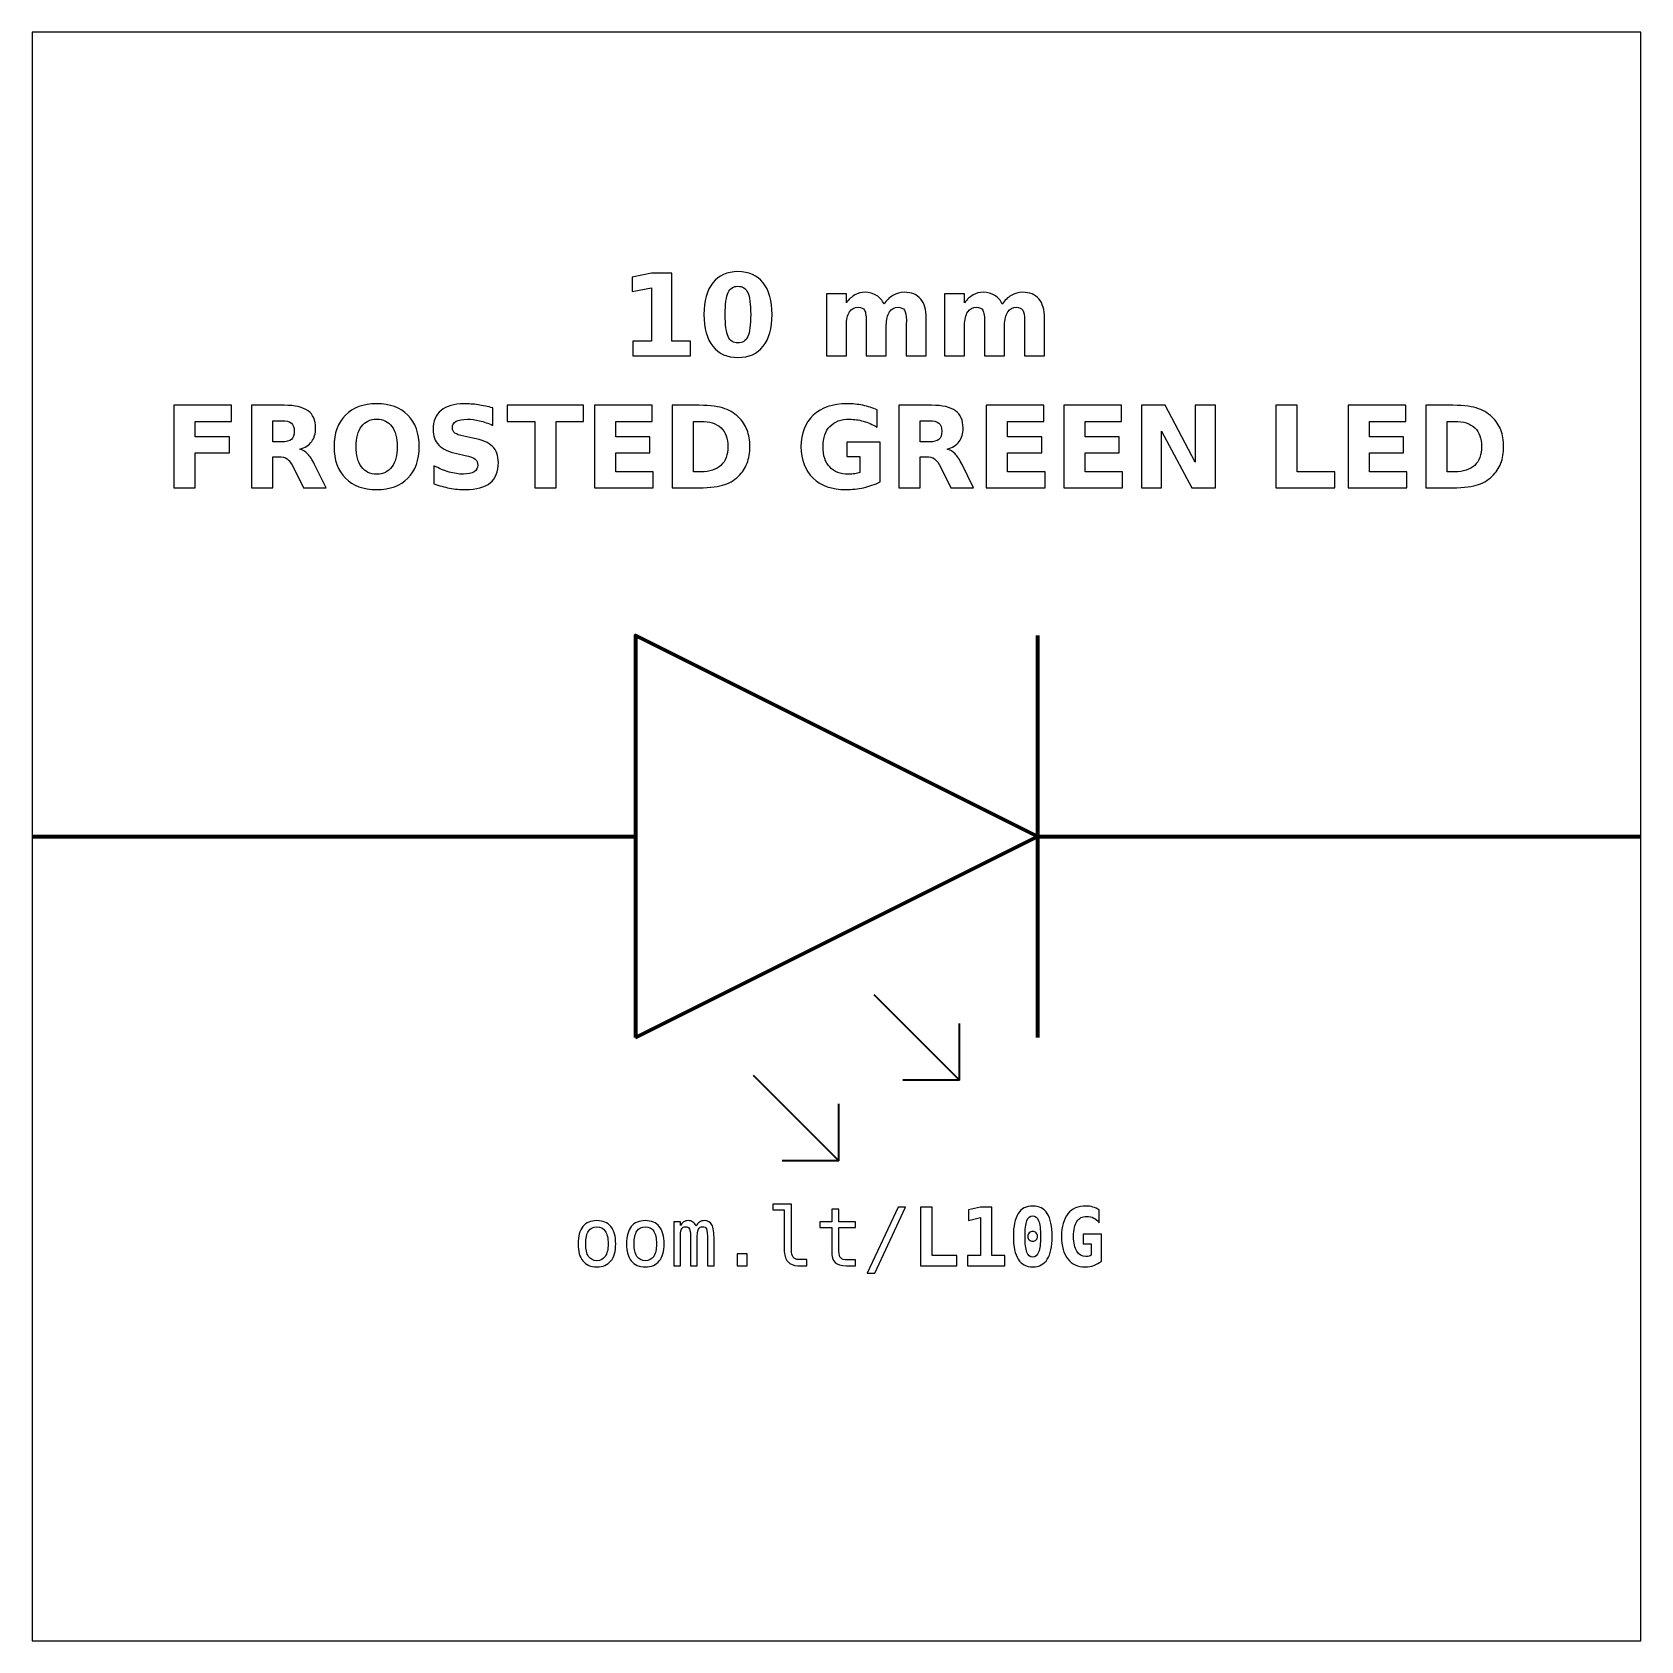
# Model space of a CAD drawing. Header units: centimetres. Extents: x -11.5 to -9.5, y -15.85 to -13.85.
import ezdxf

# ---------------------------------------------------------------- set-up
doc = ezdxf.new("R2010")
doc.units = ezdxf.units.CM
doc.header["$MEASUREMENT"] = 0
doc.layers.add('Layer 1', color=7, linetype='Continuous')

msp = doc.modelspace()

# ---------------------------------------------------------------- linework, layer by layer
at = {"layer": 'Layer 1', "color": 7}
msp.add_open_spline([(-11.5, -13.85), (-11.5, -13.85), (-9.5, -13.85), (-9.5, -13.85), (-9.5, -13.85), (-9.5, -13.85), (-9.5, -15.85), (-9.5, -15.85), (-9.5, -15.85), (-9.5, -15.85), (-11.5, -15.85), (-11.5, -15.85), (-11.5, -15.85), (-11.5, -15.85), (-11.5, -13.85), (-11.5, -13.85)], degree=3, knots=[0, 0, 0, 0, 0.25, 0.25, 0.25, 0.25, 0.5, 0.5, 0.5, 0.5, 0.75, 0.75, 0.75, 0.75, 1, 1, 1, 1], dxfattribs=at)
at = {"layer": 'Layer 1', "color": 250}
for points, knots in [([(-10.75327, -14.23414), (-10.75327, -14.23414), (-10.72984, -14.23414), (-10.72984, -14.23414), (-10.72984, -14.23414), (-10.72984, -14.23414), (-10.72984, -14.16765), (-10.72984, -14.16765), (-10.72984, -14.16765), (-10.72984, -14.16765), (-10.75388, -14.17262), (-10.75388, -14.17262), (-10.75388, -14.17262), (-10.75388, -14.17262), (-10.75388, -14.15455), (-10.75388, -14.15455), (-10.75388, -14.15455), (-10.75388, -14.15455), (-10.72998, -14.14959), (-10.72998, -14.14959), (-10.72998, -14.14959), (-10.72998, -14.14959), (-10.70477, -14.14959), (-10.70477, -14.14959), (-10.70477, -14.14959), (-10.70477, -14.14959), (-10.70477, -14.23414), (-10.70477, -14.23414), (-10.70477, -14.23414), (-10.70477, -14.23414), (-10.68135, -14.23414), (-10.68135, -14.23414), (-10.68135, -14.23414), (-10.68135, -14.23414), (-10.68135, -14.25246), (-10.68135, -14.25246), (-10.68135, -14.25246), (-10.68135, -14.25246), (-10.75327, -14.25246), (-10.75327, -14.25246), (-10.75327, -14.25246), (-10.75327, -14.25246), (-10.75327, -14.23414), (-10.75327, -14.23414)], [0, 0, 0, 0, 0.0909091, 0.0909091, 0.0909091, 0.0909091, 0.1818182, 0.1818182, 0.1818182, 0.1818182, 0.2727273, 0.2727273, 0.2727273, 0.2727273, 0.3636364, 0.3636364, 0.3636364, 0.3636364, 0.4545455, 0.4545455, 0.4545455, 0.4545455, 0.5454545, 0.5454545, 0.5454545, 0.5454545, 0.6363636, 0.6363636, 0.6363636, 0.6363636, 0.7272727, 0.7272727, 0.7272727, 0.7272727, 0.8181818, 0.8181818, 0.8181818, 0.8181818, 0.9090909, 0.9090909, 0.9090909, 0.9090909, 1, 1, 1, 1]), ([(-10.58017, -14.20112), (-10.58017, -14.21817), (-10.58384, -14.23132), (-10.5912, -14.24058), (-10.5912, -14.24058), (-10.59854, -14.24983), (-10.60898, -14.25446), (-10.62248, -14.25446), (-10.62248, -14.25446), (-10.63603, -14.25446), (-10.64649, -14.24983), (-10.65383, -14.24058), (-10.65383, -14.24058), (-10.66119, -14.23132), (-10.66486, -14.21817), (-10.66486, -14.20112), (-10.66486, -14.20112), (-10.66486, -14.18405), (-10.66119, -14.17087), (-10.65383, -14.16161), (-10.65383, -14.16161), (-10.64649, -14.15237), (-10.63603, -14.14773), (-10.62248, -14.14773), (-10.62248, -14.14773), (-10.60898, -14.14773), (-10.59854, -14.15237), (-10.5912, -14.16161), (-10.5912, -14.16161), (-10.58384, -14.17087), (-10.58017, -14.18405), (-10.58017, -14.20112)], [0, 0, 0, 0, 0.125, 0.125, 0.125, 0.125, 0.25, 0.25, 0.25, 0.25, 0.375, 0.375, 0.375, 0.375, 0.5, 0.5, 0.5, 0.5, 0.625, 0.625, 0.625, 0.625, 0.75, 0.75, 0.75, 0.75, 0.875, 0.875, 0.875, 0.875, 1, 1, 1, 1]), ([(-10.6067, -14.20093), (-10.6067, -14.18807), (-10.6079, -14.17901), (-10.61032, -14.17374), (-10.61032, -14.17374), (-10.61272, -14.1685), (-10.61679, -14.16587), (-10.62248, -14.16587), (-10.62248, -14.16587), (-10.62817, -14.16587), (-10.63224, -14.1685), (-10.63469, -14.17374), (-10.63469, -14.17374), (-10.63711, -14.17901), (-10.63833, -14.18807), (-10.63833, -14.20093), (-10.63833, -14.20093), (-10.63833, -14.21391), (-10.63711, -14.22309), (-10.63469, -14.2284), (-10.63469, -14.2284), (-10.63224, -14.23374), (-10.62817, -14.2364), (-10.62248, -14.2364), (-10.62248, -14.2364), (-10.61684, -14.2364), (-10.61279, -14.23374), (-10.61034, -14.2284), (-10.61034, -14.2284), (-10.60792, -14.22309), (-10.6067, -14.21391), (-10.6067, -14.20093)], [0, 0, 0, 0, 0.125, 0.125, 0.125, 0.125, 0.25, 0.25, 0.25, 0.25, 0.375, 0.375, 0.375, 0.375, 0.5, 0.5, 0.5, 0.5, 0.625, 0.625, 0.625, 0.625, 0.75, 0.75, 0.75, 0.75, 0.875, 0.875, 0.875, 0.875, 1, 1, 1, 1]), ([(-10.44092, -14.18811), (-10.43779, -14.18334), (-10.4341, -14.17969), (-10.42979, -14.1772), (-10.42979, -14.1772), (-10.42549, -14.17468), (-10.42079, -14.17344), (-10.41564, -14.17344), (-10.41564, -14.17344), (-10.40677, -14.17344), (-10.40002, -14.17617), (-10.39539, -14.18165), (-10.39539, -14.18165), (-10.39075, -14.1871), (-10.38842, -14.19505), (-10.38842, -14.20547), (-10.38842, -14.20547), (-10.38842, -14.20547), (-10.38842, -14.25246), (-10.38842, -14.25246), (-10.38842, -14.25246), (-10.38842, -14.25246), (-10.41324, -14.25246), (-10.41324, -14.25246), (-10.41324, -14.25246), (-10.41324, -14.25246), (-10.41324, -14.21222), (-10.41324, -14.21222), (-10.41324, -14.21222), (-10.41319, -14.21163), (-10.41317, -14.21102), (-10.41314, -14.21036), (-10.41314, -14.21036), (-10.41312, -14.20973), (-10.4131, -14.20881), (-10.4131, -14.20761), (-10.4131, -14.20761), (-10.4131, -14.20215), (-10.41389, -14.19818), (-10.41552, -14.19573), (-10.41552, -14.19573), (-10.41712, -14.19326), (-10.4197, -14.19204), (-10.42328, -14.19204), (-10.42328, -14.19204), (-10.42798, -14.19204), (-10.43158, -14.19397), (-10.43414, -14.19783), (-10.43414, -14.19783), (-10.43668, -14.20168), (-10.438, -14.20726), (-10.4381, -14.21457), (-10.4381, -14.21457), (-10.4381, -14.21457), (-10.4381, -14.25246), (-10.4381, -14.25246), (-10.4381, -14.25246), (-10.4381, -14.25246), (-10.46291, -14.25246), (-10.46291, -14.25246), (-10.46291, -14.25246), (-10.46291, -14.25246), (-10.46291, -14.21222), (-10.46291, -14.21222), (-10.46291, -14.21222), (-10.46291, -14.20368), (-10.46364, -14.19818), (-10.46512, -14.19573), (-10.46512, -14.19573), (-10.46658, -14.19326), (-10.46919, -14.19204), (-10.47295, -14.19204), (-10.47295, -14.19204), (-10.4777, -14.19204), (-10.48135, -14.19399), (-10.48391, -14.19787), (-10.48391, -14.19787), (-10.48647, -14.20175), (-10.48777, -14.20728), (-10.48777, -14.2145), (-10.48777, -14.2145), (-10.48777, -14.2145), (-10.48777, -14.25246), (-10.48777, -14.25246), (-10.48777, -14.25246), (-10.48777, -14.25246), (-10.51258, -14.25246), (-10.51258, -14.25246), (-10.51258, -14.25246), (-10.51258, -14.25246), (-10.51258, -14.1753), (-10.51258, -14.1753), (-10.51258, -14.1753), (-10.51258, -14.1753), (-10.48777, -14.1753), (-10.48777, -14.1753), (-10.48777, -14.1753), (-10.48777, -14.1753), (-10.48777, -14.18661), (-10.48777, -14.18661), (-10.48777, -14.18661), (-10.48473, -14.18223), (-10.48125, -14.17897), (-10.47732, -14.17675), (-10.47732, -14.17675), (-10.4734, -14.17454), (-10.46907, -14.17344), (-10.46434, -14.17344), (-10.46434, -14.17344), (-10.45903, -14.17344), (-10.4543, -14.17473), (-10.45023, -14.1773), (-10.45023, -14.1773), (-10.44614, -14.17988), (-10.44303, -14.18348), (-10.44092, -14.18811)], [0, 0, 0, 0, 0.0344828, 0.0344828, 0.0344828, 0.0344828, 0.0689655, 0.0689655, 0.0689655, 0.0689655, 0.1034483, 0.1034483, 0.1034483, 0.1034483, 0.137931, 0.137931, 0.137931, 0.137931, 0.1724138, 0.1724138, 0.1724138, 0.1724138, 0.2068966, 0.2068966, 0.2068966, 0.2068966, 0.2413793, 0.2413793, 0.2413793, 0.2413793, 0.2758621, 0.2758621, 0.2758621, 0.2758621, 0.3103448, 0.3103448, 0.3103448, 0.3103448, 0.3448276, 0.3448276, 0.3448276, 0.3448276, 0.3793103, 0.3793103, 0.3793103, 0.3793103, 0.4137931, 0.4137931, 0.4137931, 0.4137931, 0.4482759, 0.4482759, 0.4482759, 0.4482759, 0.4827586, 0.4827586, 0.4827586, 0.4827586, 0.5172414, 0.5172414, 0.5172414, 0.5172414, 0.5517241, 0.5517241, 0.5517241, 0.5517241, 0.5862069, 0.5862069, 0.5862069, 0.5862069, 0.6206897, 0.6206897, 0.6206897, 0.6206897, 0.6551724, 0.6551724, 0.6551724, 0.6551724, 0.6896552, 0.6896552, 0.6896552, 0.6896552, 0.7241379, 0.7241379, 0.7241379, 0.7241379, 0.7586207, 0.7586207, 0.7586207, 0.7586207, 0.7931034, 0.7931034, 0.7931034, 0.7931034, 0.8275862, 0.8275862, 0.8275862, 0.8275862, 0.862069, 0.862069, 0.862069, 0.862069, 0.8965517, 0.8965517, 0.8965517, 0.8965517, 0.9310345, 0.9310345, 0.9310345, 0.9310345, 0.9655172, 0.9655172, 0.9655172, 0.9655172, 1, 1, 1, 1]), ([(-10.29388, -14.18811), (-10.29075, -14.18334), (-10.28706, -14.17969), (-10.28275, -14.1772), (-10.28275, -14.1772), (-10.27845, -14.17468), (-10.27375, -14.17344), (-10.2686, -14.17344), (-10.2686, -14.17344), (-10.25973, -14.17344), (-10.25298, -14.17617), (-10.24835, -14.18165), (-10.24835, -14.18165), (-10.24371, -14.1871), (-10.24138, -14.19505), (-10.24138, -14.20547), (-10.24138, -14.20547), (-10.24138, -14.20547), (-10.24138, -14.25246), (-10.24138, -14.25246), (-10.24138, -14.25246), (-10.24138, -14.25246), (-10.2662, -14.25246), (-10.2662, -14.25246), (-10.2662, -14.25246), (-10.2662, -14.25246), (-10.2662, -14.21222), (-10.2662, -14.21222), (-10.2662, -14.21222), (-10.26615, -14.21163), (-10.26613, -14.21102), (-10.2661, -14.21036), (-10.2661, -14.21036), (-10.26608, -14.20973), (-10.26606, -14.20881), (-10.26606, -14.20761), (-10.26606, -14.20761), (-10.26606, -14.20215), (-10.26685, -14.19818), (-10.26848, -14.19573), (-10.26848, -14.19573), (-10.27008, -14.19326), (-10.27266, -14.19204), (-10.27624, -14.19204), (-10.27624, -14.19204), (-10.28094, -14.19204), (-10.28454, -14.19397), (-10.2871, -14.19783), (-10.2871, -14.19783), (-10.28964, -14.20168), (-10.29096, -14.20726), (-10.29106, -14.21457), (-10.29106, -14.21457), (-10.29106, -14.21457), (-10.29106, -14.25246), (-10.29106, -14.25246), (-10.29106, -14.25246), (-10.29106, -14.25246), (-10.31587, -14.25246), (-10.31587, -14.25246), (-10.31587, -14.25246), (-10.31587, -14.25246), (-10.31587, -14.21222), (-10.31587, -14.21222), (-10.31587, -14.21222), (-10.31587, -14.20368), (-10.3166, -14.19818), (-10.31808, -14.19573), (-10.31808, -14.19573), (-10.31954, -14.19326), (-10.32215, -14.19204), (-10.32591, -14.19204), (-10.32591, -14.19204), (-10.33066, -14.19204), (-10.33431, -14.19399), (-10.33687, -14.19787), (-10.33687, -14.19787), (-10.33943, -14.20175), (-10.34073, -14.20728), (-10.34073, -14.2145), (-10.34073, -14.2145), (-10.34073, -14.2145), (-10.34073, -14.25246), (-10.34073, -14.25246), (-10.34073, -14.25246), (-10.34073, -14.25246), (-10.36554, -14.25246), (-10.36554, -14.25246), (-10.36554, -14.25246), (-10.36554, -14.25246), (-10.36554, -14.1753), (-10.36554, -14.1753), (-10.36554, -14.1753), (-10.36554, -14.1753), (-10.34073, -14.1753), (-10.34073, -14.1753), (-10.34073, -14.1753), (-10.34073, -14.1753), (-10.34073, -14.18661), (-10.34073, -14.18661), (-10.34073, -14.18661), (-10.33769, -14.18223), (-10.33421, -14.17897), (-10.33028, -14.17675), (-10.33028, -14.17675), (-10.32636, -14.17454), (-10.32203, -14.17344), (-10.3173, -14.17344), (-10.3173, -14.17344), (-10.31199, -14.17344), (-10.30726, -14.17473), (-10.30319, -14.1773), (-10.30319, -14.1773), (-10.2991, -14.17988), (-10.29599, -14.18348), (-10.29388, -14.18811)], [0, 0, 0, 0, 0.0344828, 0.0344828, 0.0344828, 0.0344828, 0.0689655, 0.0689655, 0.0689655, 0.0689655, 0.1034483, 0.1034483, 0.1034483, 0.1034483, 0.137931, 0.137931, 0.137931, 0.137931, 0.1724138, 0.1724138, 0.1724138, 0.1724138, 0.2068966, 0.2068966, 0.2068966, 0.2068966, 0.2413793, 0.2413793, 0.2413793, 0.2413793, 0.2758621, 0.2758621, 0.2758621, 0.2758621, 0.3103448, 0.3103448, 0.3103448, 0.3103448, 0.3448276, 0.3448276, 0.3448276, 0.3448276, 0.3793103, 0.3793103, 0.3793103, 0.3793103, 0.4137931, 0.4137931, 0.4137931, 0.4137931, 0.4482759, 0.4482759, 0.4482759, 0.4482759, 0.4827586, 0.4827586, 0.4827586, 0.4827586, 0.5172414, 0.5172414, 0.5172414, 0.5172414, 0.5517241, 0.5517241, 0.5517241, 0.5517241, 0.5862069, 0.5862069, 0.5862069, 0.5862069, 0.6206897, 0.6206897, 0.6206897, 0.6206897, 0.6551724, 0.6551724, 0.6551724, 0.6551724, 0.6896552, 0.6896552, 0.6896552, 0.6896552, 0.7241379, 0.7241379, 0.7241379, 0.7241379, 0.7586207, 0.7586207, 0.7586207, 0.7586207, 0.7931034, 0.7931034, 0.7931034, 0.7931034, 0.8275862, 0.8275862, 0.8275862, 0.8275862, 0.862069, 0.862069, 0.862069, 0.862069, 0.8965517, 0.8965517, 0.8965517, 0.8965517, 0.9310345, 0.9310345, 0.9310345, 0.9310345, 0.9655172, 0.9655172, 0.9655172, 0.9655172, 1, 1, 1, 1]), ([(-11.32378, -14.31384), (-11.32378, -14.31384), (-11.25219, -14.31384), (-11.25219, -14.31384), (-11.25219, -14.31384), (-11.25219, -14.31384), (-11.25219, -14.3339), (-11.25219, -14.3339), (-11.25219, -14.3339), (-11.25219, -14.3339), (-11.29725, -14.3339), (-11.29725, -14.3339), (-11.29725, -14.3339), (-11.29725, -14.3339), (-11.29725, -14.35305), (-11.29725, -14.35305), (-11.29725, -14.35305), (-11.29725, -14.35305), (-11.25487, -14.35305), (-11.25487, -14.35305), (-11.25487, -14.35305), (-11.25487, -14.35305), (-11.25487, -14.37311), (-11.25487, -14.37311), (-11.25487, -14.37311), (-11.25487, -14.37311), (-11.29725, -14.37311), (-11.29725, -14.37311), (-11.29725, -14.37311), (-11.29725, -14.37311), (-11.29725, -14.41671), (-11.29725, -14.41671), (-11.29725, -14.41671), (-11.29725, -14.41671), (-11.32378, -14.41671), (-11.32378, -14.41671), (-11.32378, -14.41671), (-11.32378, -14.41671), (-11.32378, -14.31384), (-11.32378, -14.31384)], [0, 0, 0, 0, 0.1, 0.1, 0.1, 0.1, 0.2, 0.2, 0.2, 0.2, 0.3, 0.3, 0.3, 0.3, 0.4, 0.4, 0.4, 0.4, 0.5, 0.5, 0.5, 0.5, 0.6, 0.6, 0.6, 0.6, 0.7, 0.7, 0.7, 0.7, 0.8, 0.8, 0.8, 0.8, 0.9, 0.9, 0.9, 0.9, 1, 1, 1, 1]), ([(-11.20085, -14.37779), (-11.20085, -14.37779), (-11.20085, -14.41671), (-11.20085, -14.41671), (-11.20085, -14.41671), (-11.20085, -14.41671), (-11.22738, -14.41671), (-11.22738, -14.41671), (-11.22738, -14.41671), (-11.22738, -14.41671), (-11.22738, -14.31384), (-11.22738, -14.31384), (-11.22738, -14.31384), (-11.22738, -14.31384), (-11.18686, -14.31384), (-11.18686, -14.31384), (-11.18686, -14.31384), (-11.17331, -14.31384), (-11.16336, -14.31612), (-11.15706, -14.32066), (-11.15706, -14.32066), (-11.15074, -14.3252), (-11.14758, -14.3324), (-11.14758, -14.34223), (-11.14758, -14.34223), (-11.14758, -14.34902), (-11.14923, -14.35462), (-11.1525, -14.35897), (-11.1525, -14.35897), (-11.15579, -14.36335), (-11.16075, -14.36657), (-11.16736, -14.36862), (-11.16736, -14.36862), (-11.16374, -14.36946), (-11.16047, -14.37132), (-11.1576, -14.37424), (-11.1576, -14.37424), (-11.15473, -14.37715), (-11.15184, -14.38157), (-11.1489, -14.3875), (-11.1489, -14.3875), (-11.1489, -14.3875), (-11.13448, -14.41671), (-11.13448, -14.41671), (-11.13448, -14.41671), (-11.13448, -14.41671), (-11.16275, -14.41671), (-11.16275, -14.41671), (-11.16275, -14.41671), (-11.16275, -14.41671), (-11.17529, -14.39115), (-11.17529, -14.39115), (-11.17529, -14.39115), (-11.1778, -14.38602), (-11.18037, -14.38249), (-11.18298, -14.38061), (-11.18298, -14.38061), (-11.18557, -14.37873), (-11.18902, -14.37779), (-11.19335, -14.37779), (-11.19335, -14.37779), (-11.19335, -14.37779), (-11.20085, -14.37779), (-11.20085, -14.37779)], [0, 0, 0, 0, 0.0625, 0.0625, 0.0625, 0.0625, 0.125, 0.125, 0.125, 0.125, 0.1875, 0.1875, 0.1875, 0.1875, 0.25, 0.25, 0.25, 0.25, 0.3125, 0.3125, 0.3125, 0.3125, 0.375, 0.375, 0.375, 0.375, 0.4375, 0.4375, 0.4375, 0.4375, 0.5, 0.5, 0.5, 0.5, 0.5625, 0.5625, 0.5625, 0.5625, 0.625, 0.625, 0.625, 0.625, 0.6875, 0.6875, 0.6875, 0.6875, 0.75, 0.75, 0.75, 0.75, 0.8125, 0.8125, 0.8125, 0.8125, 0.875, 0.875, 0.875, 0.875, 0.9375, 0.9375, 0.9375, 0.9375, 1, 1, 1, 1]), ([(-11.07174, -14.31198), (-11.05521, -14.31198), (-11.04225, -14.31671), (-11.03289, -14.32619), (-11.03289, -14.32619), (-11.02351, -14.33564), (-11.01883, -14.34869), (-11.01883, -14.36537), (-11.01883, -14.36537), (-11.01883, -14.382), (-11.02351, -14.39505), (-11.03289, -14.4045), (-11.03289, -14.4045), (-11.04225, -14.41398), (-11.05521, -14.41871), (-11.07174, -14.41871), (-11.07174, -14.41871), (-11.08823, -14.41871), (-11.10116, -14.41398), (-11.11057, -14.4045), (-11.11057, -14.4045), (-11.11995, -14.39505), (-11.12466, -14.382), (-11.12466, -14.36537), (-11.12466, -14.36537), (-11.12466, -14.34869), (-11.11995, -14.33564), (-11.11057, -14.32619), (-11.11057, -14.32619), (-11.10116, -14.31671), (-11.08823, -14.31198), (-11.07174, -14.31198)], [0, 0, 0, 0, 0.125, 0.125, 0.125, 0.125, 0.25, 0.25, 0.25, 0.25, 0.375, 0.375, 0.375, 0.375, 0.5, 0.5, 0.5, 0.5, 0.625, 0.625, 0.625, 0.625, 0.75, 0.75, 0.75, 0.75, 0.875, 0.875, 0.875, 0.875, 1, 1, 1, 1]), ([(-10.92717, -14.31709), (-10.92717, -14.31709), (-10.92717, -14.33884), (-10.92717, -14.33884), (-10.92717, -14.33884), (-10.93282, -14.33632), (-10.93834, -14.33442), (-10.9437, -14.33313), (-10.9437, -14.33313), (-10.94909, -14.33183), (-10.95417, -14.3312), (-10.95894, -14.3312), (-10.95894, -14.3312), (-10.96527, -14.3312), (-10.96997, -14.33207), (-10.97301, -14.33381), (-10.97301, -14.33381), (-10.97604, -14.33557), (-10.97755, -14.33828), (-10.97755, -14.34195), (-10.97755, -14.34195), (-10.97755, -14.3447), (-10.97654, -14.34686), (-10.97449, -14.34839), (-10.97449, -14.34839), (-10.97244, -14.34992), (-10.96873, -14.35126), (-10.96334, -14.35236), (-10.96334, -14.35236), (-10.96334, -14.35236), (-10.95205, -14.35462), (-10.95205, -14.35462), (-10.95205, -14.35462), (-10.9406, -14.35693), (-10.93249, -14.36041), (-10.92767, -14.36511), (-10.92767, -14.36511), (-10.92284, -14.36979), (-10.92042, -14.37645), (-10.92042, -14.38508), (-10.92042, -14.38508), (-10.92042, -14.39644), (-10.92378, -14.40488), (-10.93051, -14.41041), (-10.93051, -14.41041), (-10.93724, -14.41593), (-10.94751, -14.41871), (-10.96134, -14.41871), (-10.96134, -14.41871), (-10.96788, -14.41871), (-10.97442, -14.4181), (-10.98098, -14.41685), (-10.98098, -14.41685), (-10.98754, -14.4156), (-10.99413, -14.41377), (-11.00069, -14.41135), (-11.00069, -14.41135), (-11.00069, -14.41135), (-11.00069, -14.38896), (-11.00069, -14.38896), (-11.00069, -14.38896), (-10.99413, -14.39244), (-10.98778, -14.39507), (-10.98164, -14.39684), (-10.98164, -14.39684), (-10.9755, -14.3986), (-10.9696, -14.39949), (-10.96391, -14.39949), (-10.96391, -14.39949), (-10.95812, -14.39949), (-10.95368, -14.39853), (-10.9506, -14.3966), (-10.9506, -14.3966), (-10.94751, -14.39467), (-10.94599, -14.39192), (-10.94599, -14.38832), (-10.94599, -14.38832), (-10.94599, -14.38512), (-10.94702, -14.38263), (-10.94911, -14.38089), (-10.94911, -14.38089), (-10.95121, -14.37915), (-10.95537, -14.37758), (-10.96163, -14.37621), (-10.96163, -14.37621), (-10.96163, -14.37621), (-10.9719, -14.37393), (-10.9719, -14.37393), (-10.9719, -14.37393), (-10.98218, -14.37172), (-10.98971, -14.36822), (-10.99446, -14.36339), (-10.99446, -14.36339), (-10.99921, -14.35857), (-11.00158, -14.35206), (-11.00158, -14.3439), (-11.00158, -14.3439), (-11.00158, -14.33364), (-10.99827, -14.32576), (-10.99166, -14.32026), (-10.99166, -14.32026), (-10.98505, -14.31473), (-10.97555, -14.31198), (-10.96313, -14.31198), (-10.96313, -14.31198), (-10.95749, -14.31198), (-10.95168, -14.31241), (-10.9457, -14.31325), (-10.9457, -14.31325), (-10.93973, -14.3141), (-10.93355, -14.31537), (-10.92717, -14.31709)], [0, 0, 0, 0, 0.0357143, 0.0357143, 0.0357143, 0.0357143, 0.0714286, 0.0714286, 0.0714286, 0.0714286, 0.1071429, 0.1071429, 0.1071429, 0.1071429, 0.1428571, 0.1428571, 0.1428571, 0.1428571, 0.1785714, 0.1785714, 0.1785714, 0.1785714, 0.2142857, 0.2142857, 0.2142857, 0.2142857, 0.25, 0.25, 0.25, 0.25, 0.2857143, 0.2857143, 0.2857143, 0.2857143, 0.3214286, 0.3214286, 0.3214286, 0.3214286, 0.3571429, 0.3571429, 0.3571429, 0.3571429, 0.3928571, 0.3928571, 0.3928571, 0.3928571, 0.4285714, 0.4285714, 0.4285714, 0.4285714, 0.4642857, 0.4642857, 0.4642857, 0.4642857, 0.5, 0.5, 0.5, 0.5, 0.5357143, 0.5357143, 0.5357143, 0.5357143, 0.5714286, 0.5714286, 0.5714286, 0.5714286, 0.6071429, 0.6071429, 0.6071429, 0.6071429, 0.6428571, 0.6428571, 0.6428571, 0.6428571, 0.6785714, 0.6785714, 0.6785714, 0.6785714, 0.7142857, 0.7142857, 0.7142857, 0.7142857, 0.75, 0.75, 0.75, 0.75, 0.7857143, 0.7857143, 0.7857143, 0.7857143, 0.8214286, 0.8214286, 0.8214286, 0.8214286, 0.8571429, 0.8571429, 0.8571429, 0.8571429, 0.8928571, 0.8928571, 0.8928571, 0.8928571, 0.9285714, 0.9285714, 0.9285714, 0.9285714, 0.9642857, 0.9642857, 0.9642857, 0.9642857, 1, 1, 1, 1]), ([(-10.90942, -14.31384), (-10.90942, -14.31384), (-10.81462, -14.31384), (-10.81462, -14.31384), (-10.81462, -14.31384), (-10.81462, -14.31384), (-10.81462, -14.3339), (-10.81462, -14.3339), (-10.81462, -14.3339), (-10.81462, -14.3339), (-10.84872, -14.3339), (-10.84872, -14.3339), (-10.84872, -14.3339), (-10.84872, -14.3339), (-10.84872, -14.41671), (-10.84872, -14.41671), (-10.84872, -14.41671), (-10.84872, -14.41671), (-10.87525, -14.41671), (-10.87525, -14.41671), (-10.87525, -14.41671), (-10.87525, -14.41671), (-10.87525, -14.3339), (-10.87525, -14.3339), (-10.87525, -14.3339), (-10.87525, -14.3339), (-10.90942, -14.3339), (-10.90942, -14.3339), (-10.90942, -14.3339), (-10.90942, -14.3339), (-10.90942, -14.31384), (-10.90942, -14.31384)], [0, 0, 0, 0, 0.125, 0.125, 0.125, 0.125, 0.25, 0.25, 0.25, 0.25, 0.375, 0.375, 0.375, 0.375, 0.5, 0.5, 0.5, 0.5, 0.625, 0.625, 0.625, 0.625, 0.75, 0.75, 0.75, 0.75, 0.875, 0.875, 0.875, 0.875, 1, 1, 1, 1]), ([(-10.80088, -14.31384), (-10.80088, -14.31384), (-10.72929, -14.31384), (-10.72929, -14.31384), (-10.72929, -14.31384), (-10.72929, -14.31384), (-10.72929, -14.3339), (-10.72929, -14.3339), (-10.72929, -14.3339), (-10.72929, -14.3339), (-10.77435, -14.3339), (-10.77435, -14.3339), (-10.77435, -14.3339), (-10.77435, -14.3339), (-10.77435, -14.35305), (-10.77435, -14.35305), (-10.77435, -14.35305), (-10.77435, -14.35305), (-10.732, -14.35305), (-10.732, -14.35305), (-10.732, -14.35305), (-10.732, -14.35305), (-10.732, -14.37311), (-10.732, -14.37311), (-10.732, -14.37311), (-10.732, -14.37311), (-10.77435, -14.37311), (-10.77435, -14.37311), (-10.77435, -14.37311), (-10.77435, -14.37311), (-10.77435, -14.39665), (-10.77435, -14.39665), (-10.77435, -14.39665), (-10.77435, -14.39665), (-10.72779, -14.39665), (-10.72779, -14.39665), (-10.72779, -14.39665), (-10.72779, -14.39665), (-10.72779, -14.41671), (-10.72779, -14.41671), (-10.72779, -14.41671), (-10.72779, -14.41671), (-10.80088, -14.41671), (-10.80088, -14.41671), (-10.80088, -14.41671), (-10.80088, -14.41671), (-10.80088, -14.31384), (-10.80088, -14.31384)], [0, 0, 0, 0, 0.0833333, 0.0833333, 0.0833333, 0.0833333, 0.1666667, 0.1666667, 0.1666667, 0.1666667, 0.25, 0.25, 0.25, 0.25, 0.3333333, 0.3333333, 0.3333333, 0.3333333, 0.4166667, 0.4166667, 0.4166667, 0.4166667, 0.5, 0.5, 0.5, 0.5, 0.5833333, 0.5833333, 0.5833333, 0.5833333, 0.6666667, 0.6666667, 0.6666667, 0.6666667, 0.75, 0.75, 0.75, 0.75, 0.8333333, 0.8333333, 0.8333333, 0.8333333, 0.9166667, 0.9166667, 0.9166667, 0.9166667, 1, 1, 1, 1]), ([(-10.70448, -14.31384), (-10.70448, -14.31384), (-10.67649, -14.31384), (-10.67649, -14.31384), (-10.67649, -14.31384), (-10.66088, -14.31384), (-10.64926, -14.31495), (-10.64162, -14.31718), (-10.64162, -14.31718), (-10.63397, -14.31941), (-10.62741, -14.32318), (-10.62193, -14.32852), (-10.62193, -14.32852), (-10.61711, -14.33315), (-10.61354, -14.33851), (-10.61118, -14.34458), (-10.61118, -14.34458), (-10.60886, -14.35062), (-10.60768, -14.35749), (-10.60768, -14.36518), (-10.60768, -14.36518), (-10.60768, -14.37294), (-10.60886, -14.37986), (-10.61118, -14.38595), (-10.61118, -14.38595), (-10.61354, -14.39204), (-10.61711, -14.3974), (-10.62193, -14.40203), (-10.62193, -14.40203), (-10.62746, -14.40737), (-10.63407, -14.41114), (-10.64178, -14.41337), (-10.64178, -14.41337), (-10.6495, -14.4156), (-10.66107, -14.41671), (-10.67649, -14.41671), (-10.67649, -14.41671), (-10.67649, -14.41671), (-10.70448, -14.41671), (-10.70448, -14.41671), (-10.70448, -14.41671), (-10.70448, -14.41671), (-10.70448, -14.31384), (-10.70448, -14.31384)], [0, 0, 0, 0, 0.0909091, 0.0909091, 0.0909091, 0.0909091, 0.1818182, 0.1818182, 0.1818182, 0.1818182, 0.2727273, 0.2727273, 0.2727273, 0.2727273, 0.3636364, 0.3636364, 0.3636364, 0.3636364, 0.4545455, 0.4545455, 0.4545455, 0.4545455, 0.5454545, 0.5454545, 0.5454545, 0.5454545, 0.6363636, 0.6363636, 0.6363636, 0.6363636, 0.7272727, 0.7272727, 0.7272727, 0.7272727, 0.8181818, 0.8181818, 0.8181818, 0.8181818, 0.9090909, 0.9090909, 0.9090909, 0.9090909, 1, 1, 1, 1]), ([(-10.44576, -14.40907), (-10.45237, -14.41229), (-10.45923, -14.41469), (-10.46636, -14.41631), (-10.46636, -14.41631), (-10.47349, -14.41791), (-10.48082, -14.41871), (-10.48842, -14.41871), (-10.48842, -14.41871), (-10.50554, -14.41871), (-10.51911, -14.41391), (-10.52913, -14.40434), (-10.52913, -14.40434), (-10.53915, -14.39477), (-10.54416, -14.38179), (-10.54416, -14.36537), (-10.54416, -14.36537), (-10.54416, -14.34879), (-10.53905, -14.33576), (-10.52887, -14.32623), (-10.52887, -14.32623), (-10.51866, -14.31673), (-10.50469, -14.31198), (-10.48696, -14.31198), (-10.48696, -14.31198), (-10.48012, -14.31198), (-10.47356, -14.31262), (-10.46728, -14.31391), (-10.46728, -14.31391), (-10.46102, -14.3152), (-10.45509, -14.31711), (-10.44954, -14.31963), (-10.44954, -14.31963), (-10.44954, -14.31963), (-10.44954, -14.34091), (-10.44954, -14.34091), (-10.44954, -14.34091), (-10.45528, -14.33764), (-10.461, -14.33522), (-10.46667, -14.33362), (-10.46667, -14.33362), (-10.47233, -14.332), (-10.47802, -14.3312), (-10.48372, -14.3312), (-10.48372, -14.3312), (-10.4943, -14.3312), (-10.50244, -14.33416), (-10.50815, -14.34006), (-10.50815, -14.34006), (-10.51387, -14.34597), (-10.51674, -14.35441), (-10.51674, -14.36537), (-10.51674, -14.36537), (-10.51674, -14.37626), (-10.51398, -14.38468), (-10.50846, -14.3906), (-10.50846, -14.3906), (-10.50295, -14.39653), (-10.49512, -14.39949), (-10.48496, -14.39949), (-10.48496, -14.39949), (-10.48221, -14.39949), (-10.47965, -14.39933), (-10.47727, -14.39898), (-10.47727, -14.39898), (-10.4749, -14.39862), (-10.47278, -14.39808), (-10.4709, -14.39735), (-10.4709, -14.39735), (-10.4709, -14.39735), (-10.4709, -14.37736), (-10.4709, -14.37736), (-10.4709, -14.37736), (-10.4709, -14.37736), (-10.48708, -14.37736), (-10.48708, -14.37736), (-10.48708, -14.37736), (-10.48708, -14.37736), (-10.48708, -14.35958), (-10.48708, -14.35958), (-10.48708, -14.35958), (-10.48708, -14.35958), (-10.44576, -14.35958), (-10.44576, -14.35958), (-10.44576, -14.35958), (-10.44576, -14.35958), (-10.44576, -14.40907), (-10.44576, -14.40907)], [0, 0, 0, 0, 0.0454545, 0.0454545, 0.0454545, 0.0454545, 0.0909091, 0.0909091, 0.0909091, 0.0909091, 0.1363636, 0.1363636, 0.1363636, 0.1363636, 0.1818182, 0.1818182, 0.1818182, 0.1818182, 0.2272727, 0.2272727, 0.2272727, 0.2272727, 0.2727273, 0.2727273, 0.2727273, 0.2727273, 0.3181818, 0.3181818, 0.3181818, 0.3181818, 0.3636364, 0.3636364, 0.3636364, 0.3636364, 0.4090909, 0.4090909, 0.4090909, 0.4090909, 0.4545455, 0.4545455, 0.4545455, 0.4545455, 0.5, 0.5, 0.5, 0.5, 0.5454545, 0.5454545, 0.5454545, 0.5454545, 0.5909091, 0.5909091, 0.5909091, 0.5909091, 0.6363636, 0.6363636, 0.6363636, 0.6363636, 0.6818182, 0.6818182, 0.6818182, 0.6818182, 0.7272727, 0.7272727, 0.7272727, 0.7272727, 0.7727273, 0.7727273, 0.7727273, 0.7727273, 0.8181818, 0.8181818, 0.8181818, 0.8181818, 0.8636364, 0.8636364, 0.8636364, 0.8636364, 0.9090909, 0.9090909, 0.9090909, 0.9090909, 0.9545455, 0.9545455, 0.9545455, 0.9545455, 1, 1, 1, 1]), ([(-10.39587, -14.37779), (-10.39587, -14.37779), (-10.39587, -14.41671), (-10.39587, -14.41671), (-10.39587, -14.41671), (-10.39587, -14.41671), (-10.4224, -14.41671), (-10.4224, -14.41671), (-10.4224, -14.41671), (-10.4224, -14.41671), (-10.4224, -14.31384), (-10.4224, -14.31384), (-10.4224, -14.31384), (-10.4224, -14.31384), (-10.38188, -14.31384), (-10.38188, -14.31384), (-10.38188, -14.31384), (-10.36833, -14.31384), (-10.35838, -14.31612), (-10.35208, -14.32066), (-10.35208, -14.32066), (-10.34576, -14.3252), (-10.3426, -14.3324), (-10.3426, -14.34223), (-10.3426, -14.34223), (-10.3426, -14.34902), (-10.34425, -14.35462), (-10.34752, -14.35897), (-10.34752, -14.35897), (-10.35081, -14.36335), (-10.35577, -14.36657), (-10.36238, -14.36862), (-10.36238, -14.36862), (-10.35876, -14.36946), (-10.35549, -14.37132), (-10.35262, -14.37424), (-10.35262, -14.37424), (-10.34975, -14.37715), (-10.34686, -14.38157), (-10.34392, -14.3875), (-10.34392, -14.3875), (-10.34392, -14.3875), (-10.3295, -14.41671), (-10.3295, -14.41671), (-10.3295, -14.41671), (-10.3295, -14.41671), (-10.35777, -14.41671), (-10.35777, -14.41671), (-10.35777, -14.41671), (-10.35777, -14.41671), (-10.37031, -14.39115), (-10.37031, -14.39115), (-10.37031, -14.39115), (-10.37282, -14.38602), (-10.37539, -14.38249), (-10.378, -14.38061), (-10.378, -14.38061), (-10.38059, -14.37873), (-10.38404, -14.37779), (-10.38837, -14.37779), (-10.38837, -14.37779), (-10.38837, -14.37779), (-10.39587, -14.37779), (-10.39587, -14.37779)], [0, 0, 0, 0, 0.0625, 0.0625, 0.0625, 0.0625, 0.125, 0.125, 0.125, 0.125, 0.1875, 0.1875, 0.1875, 0.1875, 0.25, 0.25, 0.25, 0.25, 0.3125, 0.3125, 0.3125, 0.3125, 0.375, 0.375, 0.375, 0.375, 0.4375, 0.4375, 0.4375, 0.4375, 0.5, 0.5, 0.5, 0.5, 0.5625, 0.5625, 0.5625, 0.5625, 0.625, 0.625, 0.625, 0.625, 0.6875, 0.6875, 0.6875, 0.6875, 0.75, 0.75, 0.75, 0.75, 0.8125, 0.8125, 0.8125, 0.8125, 0.875, 0.875, 0.875, 0.875, 0.9375, 0.9375, 0.9375, 0.9375, 1, 1, 1, 1]), ([(-10.31375, -14.31384), (-10.31375, -14.31384), (-10.24216, -14.31384), (-10.24216, -14.31384), (-10.24216, -14.31384), (-10.24216, -14.31384), (-10.24216, -14.3339), (-10.24216, -14.3339), (-10.24216, -14.3339), (-10.24216, -14.3339), (-10.28722, -14.3339), (-10.28722, -14.3339), (-10.28722, -14.3339), (-10.28722, -14.3339), (-10.28722, -14.35305), (-10.28722, -14.35305), (-10.28722, -14.35305), (-10.28722, -14.35305), (-10.24487, -14.35305), (-10.24487, -14.35305), (-10.24487, -14.35305), (-10.24487, -14.35305), (-10.24487, -14.37311), (-10.24487, -14.37311), (-10.24487, -14.37311), (-10.24487, -14.37311), (-10.28722, -14.37311), (-10.28722, -14.37311), (-10.28722, -14.37311), (-10.28722, -14.37311), (-10.28722, -14.39665), (-10.28722, -14.39665), (-10.28722, -14.39665), (-10.28722, -14.39665), (-10.24066, -14.39665), (-10.24066, -14.39665), (-10.24066, -14.39665), (-10.24066, -14.39665), (-10.24066, -14.41671), (-10.24066, -14.41671), (-10.24066, -14.41671), (-10.24066, -14.41671), (-10.31375, -14.41671), (-10.31375, -14.41671), (-10.31375, -14.41671), (-10.31375, -14.41671), (-10.31375, -14.31384), (-10.31375, -14.31384)], [0, 0, 0, 0, 0.0833333, 0.0833333, 0.0833333, 0.0833333, 0.1666667, 0.1666667, 0.1666667, 0.1666667, 0.25, 0.25, 0.25, 0.25, 0.3333333, 0.3333333, 0.3333333, 0.3333333, 0.4166667, 0.4166667, 0.4166667, 0.4166667, 0.5, 0.5, 0.5, 0.5, 0.5833333, 0.5833333, 0.5833333, 0.5833333, 0.6666667, 0.6666667, 0.6666667, 0.6666667, 0.75, 0.75, 0.75, 0.75, 0.8333333, 0.8333333, 0.8333333, 0.8333333, 0.9166667, 0.9166667, 0.9166667, 0.9166667, 1, 1, 1, 1]), ([(-10.21735, -14.31384), (-10.21735, -14.31384), (-10.14576, -14.31384), (-10.14576, -14.31384), (-10.14576, -14.31384), (-10.14576, -14.31384), (-10.14576, -14.3339), (-10.14576, -14.3339), (-10.14576, -14.3339), (-10.14576, -14.3339), (-10.19082, -14.3339), (-10.19082, -14.3339), (-10.19082, -14.3339), (-10.19082, -14.3339), (-10.19082, -14.35305), (-10.19082, -14.35305), (-10.19082, -14.35305), (-10.19082, -14.35305), (-10.14847, -14.35305), (-10.14847, -14.35305), (-10.14847, -14.35305), (-10.14847, -14.35305), (-10.14847, -14.37311), (-10.14847, -14.37311), (-10.14847, -14.37311), (-10.14847, -14.37311), (-10.19082, -14.37311), (-10.19082, -14.37311), (-10.19082, -14.37311), (-10.19082, -14.37311), (-10.19082, -14.39665), (-10.19082, -14.39665), (-10.19082, -14.39665), (-10.19082, -14.39665), (-10.14426, -14.39665), (-10.14426, -14.39665), (-10.14426, -14.39665), (-10.14426, -14.39665), (-10.14426, -14.41671), (-10.14426, -14.41671), (-10.14426, -14.41671), (-10.14426, -14.41671), (-10.21735, -14.41671), (-10.21735, -14.41671), (-10.21735, -14.41671), (-10.21735, -14.41671), (-10.21735, -14.31384), (-10.21735, -14.31384)], [0, 0, 0, 0, 0.0833333, 0.0833333, 0.0833333, 0.0833333, 0.1666667, 0.1666667, 0.1666667, 0.1666667, 0.25, 0.25, 0.25, 0.25, 0.3333333, 0.3333333, 0.3333333, 0.3333333, 0.4166667, 0.4166667, 0.4166667, 0.4166667, 0.5, 0.5, 0.5, 0.5, 0.5833333, 0.5833333, 0.5833333, 0.5833333, 0.6666667, 0.6666667, 0.6666667, 0.6666667, 0.75, 0.75, 0.75, 0.75, 0.8333333, 0.8333333, 0.8333333, 0.8333333, 0.9166667, 0.9166667, 0.9166667, 0.9166667, 1, 1, 1, 1]), ([(-10.12095, -14.31384), (-10.12095, -14.31384), (-10.09132, -14.31384), (-10.09132, -14.31384), (-10.09132, -14.31384), (-10.09132, -14.31384), (-10.0539, -14.3844), (-10.0539, -14.3844), (-10.0539, -14.3844), (-10.0539, -14.3844), (-10.0539, -14.31384), (-10.0539, -14.31384), (-10.0539, -14.31384), (-10.0539, -14.31384), (-10.02876, -14.31384), (-10.02876, -14.31384), (-10.02876, -14.31384), (-10.02876, -14.31384), (-10.02876, -14.41671), (-10.02876, -14.41671), (-10.02876, -14.41671), (-10.02876, -14.41671), (-10.05839, -14.41671), (-10.05839, -14.41671), (-10.05839, -14.41671), (-10.05839, -14.41671), (-10.09581, -14.34615), (-10.09581, -14.34615), (-10.09581, -14.34615), (-10.09581, -14.34615), (-10.09581, -14.41671), (-10.09581, -14.41671), (-10.09581, -14.41671), (-10.09581, -14.41671), (-10.12095, -14.41671), (-10.12095, -14.41671), (-10.12095, -14.41671), (-10.12095, -14.41671), (-10.12095, -14.31384), (-10.12095, -14.31384)], [0, 0, 0, 0, 0.1, 0.1, 0.1, 0.1, 0.2, 0.2, 0.2, 0.2, 0.3, 0.3, 0.3, 0.3, 0.4, 0.4, 0.4, 0.4, 0.5, 0.5, 0.5, 0.5, 0.6, 0.6, 0.6, 0.6, 0.7, 0.7, 0.7, 0.7, 0.8, 0.8, 0.8, 0.8, 0.9, 0.9, 0.9, 0.9, 1, 1, 1, 1]), ([(-9.95373, -14.31384), (-9.95373, -14.31384), (-9.9272, -14.31384), (-9.9272, -14.31384), (-9.9272, -14.31384), (-9.9272, -14.31384), (-9.9272, -14.39665), (-9.9272, -14.39665), (-9.9272, -14.39665), (-9.9272, -14.39665), (-9.88064, -14.39665), (-9.88064, -14.39665), (-9.88064, -14.39665), (-9.88064, -14.39665), (-9.88064, -14.41671), (-9.88064, -14.41671), (-9.88064, -14.41671), (-9.88064, -14.41671), (-9.95373, -14.41671), (-9.95373, -14.41671), (-9.95373, -14.41671), (-9.95373, -14.41671), (-9.95373, -14.31384), (-9.95373, -14.31384)], [0, 0, 0, 0, 0.1666667, 0.1666667, 0.1666667, 0.1666667, 0.3333333, 0.3333333, 0.3333333, 0.3333333, 0.5, 0.5, 0.5, 0.5, 0.6666667, 0.6666667, 0.6666667, 0.6666667, 0.8333333, 0.8333333, 0.8333333, 0.8333333, 1, 1, 1, 1]), ([(-9.86382, -14.31384), (-9.86382, -14.31384), (-9.79223, -14.31384), (-9.79223, -14.31384), (-9.79223, -14.31384), (-9.79223, -14.31384), (-9.79223, -14.3339), (-9.79223, -14.3339), (-9.79223, -14.3339), (-9.79223, -14.3339), (-9.83729, -14.3339), (-9.83729, -14.3339), (-9.83729, -14.3339), (-9.83729, -14.3339), (-9.83729, -14.35305), (-9.83729, -14.35305), (-9.83729, -14.35305), (-9.83729, -14.35305), (-9.79494, -14.35305), (-9.79494, -14.35305), (-9.79494, -14.35305), (-9.79494, -14.35305), (-9.79494, -14.37311), (-9.79494, -14.37311), (-9.79494, -14.37311), (-9.79494, -14.37311), (-9.83729, -14.37311), (-9.83729, -14.37311), (-9.83729, -14.37311), (-9.83729, -14.37311), (-9.83729, -14.39665), (-9.83729, -14.39665), (-9.83729, -14.39665), (-9.83729, -14.39665), (-9.79073, -14.39665), (-9.79073, -14.39665), (-9.79073, -14.39665), (-9.79073, -14.39665), (-9.79073, -14.41671), (-9.79073, -14.41671), (-9.79073, -14.41671), (-9.79073, -14.41671), (-9.86382, -14.41671), (-9.86382, -14.41671), (-9.86382, -14.41671), (-9.86382, -14.41671), (-9.86382, -14.31384), (-9.86382, -14.31384)], [0, 0, 0, 0, 0.0833333, 0.0833333, 0.0833333, 0.0833333, 0.1666667, 0.1666667, 0.1666667, 0.1666667, 0.25, 0.25, 0.25, 0.25, 0.3333333, 0.3333333, 0.3333333, 0.3333333, 0.4166667, 0.4166667, 0.4166667, 0.4166667, 0.5, 0.5, 0.5, 0.5, 0.5833333, 0.5833333, 0.5833333, 0.5833333, 0.6666667, 0.6666667, 0.6666667, 0.6666667, 0.75, 0.75, 0.75, 0.75, 0.8333333, 0.8333333, 0.8333333, 0.8333333, 0.9166667, 0.9166667, 0.9166667, 0.9166667, 1, 1, 1, 1]), ([(-9.76742, -14.31384), (-9.76742, -14.31384), (-9.73943, -14.31384), (-9.73943, -14.31384), (-9.73943, -14.31384), (-9.72382, -14.31384), (-9.7122, -14.31495), (-9.70456, -14.31718), (-9.70456, -14.31718), (-9.69691, -14.31941), (-9.69035, -14.32318), (-9.68487, -14.32852), (-9.68487, -14.32852), (-9.68005, -14.33315), (-9.67648, -14.33851), (-9.67412, -14.34458), (-9.67412, -14.34458), (-9.6718, -14.35062), (-9.67062, -14.35749), (-9.67062, -14.36518), (-9.67062, -14.36518), (-9.67062, -14.37294), (-9.6718, -14.37986), (-9.67412, -14.38595), (-9.67412, -14.38595), (-9.67648, -14.39204), (-9.68005, -14.3974), (-9.68487, -14.40203), (-9.68487, -14.40203), (-9.6904, -14.40737), (-9.69701, -14.41114), (-9.70472, -14.41337), (-9.70472, -14.41337), (-9.71244, -14.4156), (-9.72401, -14.41671), (-9.73943, -14.41671), (-9.73943, -14.41671), (-9.73943, -14.41671), (-9.76742, -14.41671), (-9.76742, -14.41671), (-9.76742, -14.41671), (-9.76742, -14.41671), (-9.76742, -14.31384), (-9.76742, -14.31384)], [0, 0, 0, 0, 0.0909091, 0.0909091, 0.0909091, 0.0909091, 0.1818182, 0.1818182, 0.1818182, 0.1818182, 0.2727273, 0.2727273, 0.2727273, 0.2727273, 0.3636364, 0.3636364, 0.3636364, 0.3636364, 0.4545455, 0.4545455, 0.4545455, 0.4545455, 0.5454545, 0.5454545, 0.5454545, 0.5454545, 0.6363636, 0.6363636, 0.6363636, 0.6363636, 0.7272727, 0.7272727, 0.7272727, 0.7272727, 0.8181818, 0.8181818, 0.8181818, 0.8181818, 0.9090909, 0.9090909, 0.9090909, 0.9090909, 1, 1, 1, 1]), ([(-11.18968, -14.35947), (-11.18413, -14.35947), (-11.18013, -14.35843), (-11.17773, -14.35636), (-11.17773, -14.35636), (-11.17531, -14.35429), (-11.17411, -14.35088), (-11.17411, -14.34615), (-11.17411, -14.34615), (-11.17411, -14.34147), (-11.17531, -14.33811), (-11.17773, -14.33609), (-11.17773, -14.33609), (-11.18013, -14.33407), (-11.18413, -14.33306), (-11.18968, -14.33306), (-11.18968, -14.33306), (-11.18968, -14.33306), (-11.20085, -14.33306), (-11.20085, -14.33306), (-11.20085, -14.33306), (-11.20085, -14.33306), (-11.20085, -14.35947), (-11.20085, -14.35947), (-11.20085, -14.35947), (-11.20085, -14.35947), (-11.18968, -14.35947), (-11.18968, -14.35947)], [0, 0, 0, 0, 0.1428571, 0.1428571, 0.1428571, 0.1428571, 0.2857143, 0.2857143, 0.2857143, 0.2857143, 0.4285714, 0.4285714, 0.4285714, 0.4285714, 0.5714286, 0.5714286, 0.5714286, 0.5714286, 0.7142857, 0.7142857, 0.7142857, 0.7142857, 0.8571429, 0.8571429, 0.8571429, 0.8571429, 1, 1, 1, 1]), ([(-11.07174, -14.3312), (-11.07983, -14.3312), (-11.08609, -14.33418), (-11.09056, -14.34016), (-11.09056, -14.34016), (-11.095, -14.34613), (-11.09724, -14.35453), (-11.09724, -14.36537), (-11.09724, -14.36537), (-11.09724, -14.37619), (-11.095, -14.38456), (-11.09056, -14.39053), (-11.09056, -14.39053), (-11.08609, -14.39651), (-11.07983, -14.39949), (-11.07174, -14.39949), (-11.07174, -14.39949), (-11.0636, -14.39949), (-11.05733, -14.39651), (-11.05286, -14.39053), (-11.05286, -14.39053), (-11.04841, -14.38456), (-11.04618, -14.37619), (-11.04618, -14.36537), (-11.04618, -14.36537), (-11.04618, -14.35453), (-11.04841, -14.34613), (-11.05286, -14.34016), (-11.05286, -14.34016), (-11.05733, -14.33418), (-11.0636, -14.3312), (-11.07174, -14.3312)], [0, 0, 0, 0, 0.125, 0.125, 0.125, 0.125, 0.25, 0.25, 0.25, 0.25, 0.375, 0.375, 0.375, 0.375, 0.5, 0.5, 0.5, 0.5, 0.625, 0.625, 0.625, 0.625, 0.75, 0.75, 0.75, 0.75, 0.875, 0.875, 0.875, 0.875, 1, 1, 1, 1]), ([(-10.67795, -14.3339), (-10.67795, -14.3339), (-10.67795, -14.39665), (-10.67795, -14.39665), (-10.67795, -14.39665), (-10.67795, -14.39665), (-10.66845, -14.39665), (-10.66845, -14.39665), (-10.66845, -14.39665), (-10.65761, -14.39665), (-10.64933, -14.39397), (-10.64362, -14.38858), (-10.64362, -14.38858), (-10.6379, -14.38322), (-10.63503, -14.37541), (-10.63503, -14.36518), (-10.63503, -14.36518), (-10.63503, -14.35497), (-10.63788, -14.34721), (-10.64357, -14.3419), (-10.64357, -14.3419), (-10.64926, -14.33656), (-10.65756, -14.3339), (-10.66845, -14.3339), (-10.66845, -14.3339), (-10.66845, -14.3339), (-10.67795, -14.3339), (-10.67795, -14.3339)], [0, 0, 0, 0, 0.1428571, 0.1428571, 0.1428571, 0.1428571, 0.2857143, 0.2857143, 0.2857143, 0.2857143, 0.4285714, 0.4285714, 0.4285714, 0.4285714, 0.5714286, 0.5714286, 0.5714286, 0.5714286, 0.7142857, 0.7142857, 0.7142857, 0.7142857, 0.8571429, 0.8571429, 0.8571429, 0.8571429, 1, 1, 1, 1]), ([(-10.3847, -14.35947), (-10.37915, -14.35947), (-10.37515, -14.35843), (-10.37275, -14.35636), (-10.37275, -14.35636), (-10.37033, -14.35429), (-10.36913, -14.35088), (-10.36913, -14.34615), (-10.36913, -14.34615), (-10.36913, -14.34147), (-10.37033, -14.33811), (-10.37275, -14.33609), (-10.37275, -14.33609), (-10.37515, -14.33407), (-10.37915, -14.33306), (-10.3847, -14.33306), (-10.3847, -14.33306), (-10.3847, -14.33306), (-10.39587, -14.33306), (-10.39587, -14.33306), (-10.39587, -14.33306), (-10.39587, -14.33306), (-10.39587, -14.35947), (-10.39587, -14.35947), (-10.39587, -14.35947), (-10.39587, -14.35947), (-10.3847, -14.35947), (-10.3847, -14.35947)], [0, 0, 0, 0, 0.1428571, 0.1428571, 0.1428571, 0.1428571, 0.2857143, 0.2857143, 0.2857143, 0.2857143, 0.4285714, 0.4285714, 0.4285714, 0.4285714, 0.5714286, 0.5714286, 0.5714286, 0.5714286, 0.7142857, 0.7142857, 0.7142857, 0.7142857, 0.8571429, 0.8571429, 0.8571429, 0.8571429, 1, 1, 1, 1]), ([(-9.74089, -14.3339), (-9.74089, -14.3339), (-9.74089, -14.39665), (-9.74089, -14.39665), (-9.74089, -14.39665), (-9.74089, -14.39665), (-9.73139, -14.39665), (-9.73139, -14.39665), (-9.73139, -14.39665), (-9.72055, -14.39665), (-9.71227, -14.39397), (-9.70656, -14.38858), (-9.70656, -14.38858), (-9.70084, -14.38322), (-9.69797, -14.37541), (-9.69797, -14.36518), (-9.69797, -14.36518), (-9.69797, -14.35497), (-9.70082, -14.34721), (-9.70651, -14.3419), (-9.70651, -14.3419), (-9.7122, -14.33656), (-9.7205, -14.3339), (-9.73139, -14.3339), (-9.73139, -14.3339), (-9.73139, -14.3339), (-9.74089, -14.3339), (-9.74089, -14.3339)], [0, 0, 0, 0, 0.1428571, 0.1428571, 0.1428571, 0.1428571, 0.2857143, 0.2857143, 0.2857143, 0.2857143, 0.4285714, 0.4285714, 0.4285714, 0.4285714, 0.5714286, 0.5714286, 0.5714286, 0.5714286, 0.7142857, 0.7142857, 0.7142857, 0.7142857, 0.8571429, 0.8571429, 0.8571429, 0.8571429, 1, 1, 1, 1]), ([(-10.55597, -15.3638), (-10.55597, -15.36784), (-10.55523, -15.37087), (-10.55375, -15.37292), (-10.55375, -15.37292), (-10.55227, -15.37497), (-10.55008, -15.376), (-10.54718, -15.376), (-10.54718, -15.376), (-10.54718, -15.376), (-10.53668, -15.376), (-10.53668, -15.376), (-10.53668, -15.376), (-10.53668, -15.376), (-10.53668, -15.38362), (-10.53668, -15.38362), (-10.53668, -15.38362), (-10.53668, -15.38362), (-10.54805, -15.38362), (-10.54805, -15.38362), (-10.54805, -15.38362), (-10.55343, -15.38362), (-10.55758, -15.38189), (-10.56053, -15.37844), (-10.56053, -15.37844), (-10.56348, -15.37499), (-10.56495, -15.3701), (-10.56495, -15.3638), (-10.56495, -15.3638), (-10.56495, -15.3638), (-10.56495, -15.31413), (-10.56495, -15.31413), (-10.56495, -15.31413), (-10.56495, -15.31413), (-10.57935, -15.31413), (-10.57935, -15.31413), (-10.57935, -15.31413), (-10.57935, -15.31413), (-10.57935, -15.3071), (-10.57935, -15.3071), (-10.57935, -15.3071), (-10.57935, -15.3071), (-10.55597, -15.3071), (-10.55597, -15.3071), (-10.55597, -15.3071), (-10.55597, -15.3071), (-10.55597, -15.3638), (-10.55597, -15.3638)], [0, 0, 0, 0, 0.0833333, 0.0833333, 0.0833333, 0.0833333, 0.1666667, 0.1666667, 0.1666667, 0.1666667, 0.25, 0.25, 0.25, 0.25, 0.3333333, 0.3333333, 0.3333333, 0.3333333, 0.4166667, 0.4166667, 0.4166667, 0.4166667, 0.5, 0.5, 0.5, 0.5, 0.5833333, 0.5833333, 0.5833333, 0.5833333, 0.6666667, 0.6666667, 0.6666667, 0.6666667, 0.75, 0.75, 0.75, 0.75, 0.8333333, 0.8333333, 0.8333333, 0.8333333, 0.9166667, 0.9166667, 0.9166667, 0.9166667, 1, 1, 1, 1]), ([(-10.49697, -15.3134), (-10.49697, -15.3134), (-10.49697, -15.32893), (-10.49697, -15.32893), (-10.49697, -15.32893), (-10.49697, -15.32893), (-10.47655, -15.32893), (-10.47655, -15.32893), (-10.47655, -15.32893), (-10.47655, -15.32893), (-10.47655, -15.33592), (-10.47655, -15.33592), (-10.47655, -15.33592), (-10.47655, -15.33592), (-10.49697, -15.33592), (-10.49697, -15.33592), (-10.49697, -15.33592), (-10.49697, -15.33592), (-10.49697, -15.3656), (-10.49697, -15.3656), (-10.49697, -15.3656), (-10.49697, -15.36964), (-10.49621, -15.37245), (-10.49467, -15.37404), (-10.49467, -15.37404), (-10.49314, -15.37564), (-10.49047, -15.37644), (-10.48667, -15.37644), (-10.48667, -15.37644), (-10.48667, -15.37644), (-10.47655, -15.37644), (-10.47655, -15.37644), (-10.47655, -15.37644), (-10.47655, -15.37644), (-10.47655, -15.38362), (-10.47655, -15.38362), (-10.47655, -15.38362), (-10.47655, -15.38362), (-10.48754, -15.38362), (-10.48754, -15.38362), (-10.48754, -15.38362), (-10.49429, -15.38362), (-10.49904, -15.38227), (-10.50181, -15.37957), (-10.50181, -15.37957), (-10.50457, -15.37687), (-10.50596, -15.3722), (-10.50596, -15.3656), (-10.50596, -15.3656), (-10.50596, -15.3656), (-10.50596, -15.33592), (-10.50596, -15.33592), (-10.50596, -15.33592), (-10.50596, -15.33592), (-10.52056, -15.33592), (-10.52056, -15.33592), (-10.52056, -15.33592), (-10.52056, -15.33592), (-10.52056, -15.32893), (-10.52056, -15.32893), (-10.52056, -15.32893), (-10.52056, -15.32893), (-10.50596, -15.32893), (-10.50596, -15.32893), (-10.50596, -15.32893), (-10.50596, -15.32893), (-10.50596, -15.3134), (-10.50596, -15.3134), (-10.50596, -15.3134), (-10.50596, -15.3134), (-10.49697, -15.3134), (-10.49697, -15.3134)], [0, 0, 0, 0, 0.0555556, 0.0555556, 0.0555556, 0.0555556, 0.1111111, 0.1111111, 0.1111111, 0.1111111, 0.1666667, 0.1666667, 0.1666667, 0.1666667, 0.2222222, 0.2222222, 0.2222222, 0.2222222, 0.2777778, 0.2777778, 0.2777778, 0.2777778, 0.3333333, 0.3333333, 0.3333333, 0.3333333, 0.3888889, 0.3888889, 0.3888889, 0.3888889, 0.4444444, 0.4444444, 0.4444444, 0.4444444, 0.5, 0.5, 0.5, 0.5, 0.5555556, 0.5555556, 0.5555556, 0.5555556, 0.6111111, 0.6111111, 0.6111111, 0.6111111, 0.6666667, 0.6666667, 0.6666667, 0.6666667, 0.7222222, 0.7222222, 0.7222222, 0.7222222, 0.7777778, 0.7777778, 0.7777778, 0.7777778, 0.8333333, 0.8333333, 0.8333333, 0.8333333, 0.8888889, 0.8888889, 0.8888889, 0.8888889, 0.9444444, 0.9444444, 0.9444444, 0.9444444, 1, 1, 1, 1]), ([(-10.42333, -15.31071), (-10.42333, -15.31071), (-10.41404, -15.31071), (-10.41404, -15.31071), (-10.41404, -15.31071), (-10.41404, -15.31071), (-10.45243, -15.3929), (-10.45243, -15.3929), (-10.45243, -15.3929), (-10.45243, -15.3929), (-10.46177, -15.3929), (-10.46177, -15.3929), (-10.46177, -15.3929), (-10.46177, -15.3929), (-10.42333, -15.31071), (-10.42333, -15.31071)], [0, 0, 0, 0, 0.25, 0.25, 0.25, 0.25, 0.5, 0.5, 0.5, 0.5, 0.75, 0.75, 0.75, 0.75, 1, 1, 1, 1]), ([(-10.39556, -15.38362), (-10.39556, -15.38362), (-10.39556, -15.31071), (-10.39556, -15.31071), (-10.39556, -15.31071), (-10.39556, -15.31071), (-10.38115, -15.31071), (-10.38115, -15.31071), (-10.38115, -15.31071), (-10.38115, -15.31071), (-10.38115, -15.37092), (-10.38115, -15.37092), (-10.38115, -15.37092), (-10.38115, -15.37092), (-10.35033, -15.37092), (-10.35033, -15.37092), (-10.35033, -15.37092), (-10.35033, -15.37092), (-10.35033, -15.38362), (-10.35033, -15.38362), (-10.35033, -15.38362), (-10.35033, -15.38362), (-10.39556, -15.38362), (-10.39556, -15.38362)], [0, 0, 0, 0, 0.1666667, 0.1666667, 0.1666667, 0.1666667, 0.3333333, 0.3333333, 0.3333333, 0.3333333, 0.5, 0.5, 0.5, 0.5, 0.6666667, 0.6666667, 0.6666667, 0.6666667, 0.8333333, 0.8333333, 0.8333333, 0.8333333, 1, 1, 1, 1]), ([(-10.33715, -15.37092), (-10.33715, -15.37092), (-10.32103, -15.37092), (-10.32103, -15.37092), (-10.32103, -15.37092), (-10.32103, -15.37092), (-10.32103, -15.3236), (-10.32103, -15.3236), (-10.32103, -15.3236), (-10.32103, -15.3236), (-10.33601, -15.32731), (-10.33601, -15.32731), (-10.33601, -15.32731), (-10.33601, -15.32731), (-10.33601, -15.31433), (-10.33601, -15.31433), (-10.33601, -15.31433), (-10.33601, -15.31433), (-10.32093, -15.31071), (-10.32093, -15.31071), (-10.32093, -15.31071), (-10.32093, -15.31071), (-10.30701, -15.31071), (-10.30701, -15.31071), (-10.30701, -15.31071), (-10.30701, -15.31071), (-10.30701, -15.37092), (-10.30701, -15.37092), (-10.30701, -15.37092), (-10.30701, -15.37092), (-10.29089, -15.37092), (-10.29089, -15.37092), (-10.29089, -15.37092), (-10.29089, -15.37092), (-10.29089, -15.38362), (-10.29089, -15.38362), (-10.29089, -15.38362), (-10.29089, -15.38362), (-10.33715, -15.38362), (-10.33715, -15.38362), (-10.33715, -15.38362), (-10.33715, -15.38362), (-10.33715, -15.37092), (-10.33715, -15.37092)], [0, 0, 0, 0, 0.0909091, 0.0909091, 0.0909091, 0.0909091, 0.1818182, 0.1818182, 0.1818182, 0.1818182, 0.2727273, 0.2727273, 0.2727273, 0.2727273, 0.3636364, 0.3636364, 0.3636364, 0.3636364, 0.4545455, 0.4545455, 0.4545455, 0.4545455, 0.5454545, 0.5454545, 0.5454545, 0.5454545, 0.6363636, 0.6363636, 0.6363636, 0.6363636, 0.7272727, 0.7272727, 0.7272727, 0.7272727, 0.8181818, 0.8181818, 0.8181818, 0.8181818, 0.9090909, 0.9090909, 0.9090909, 0.9090909, 1, 1, 1, 1]), ([(-10.28012, -15.34723), (-10.28012, -15.33462), (-10.27812, -15.32515), (-10.27412, -15.31885), (-10.27412, -15.31885), (-10.2701, -15.31255), (-10.26408, -15.3094), (-10.25603, -15.3094), (-10.25603, -15.3094), (-10.24797, -15.3094), (-10.24193, -15.31253), (-10.23792, -15.31881), (-10.23792, -15.31881), (-10.23391, -15.3251), (-10.23191, -15.33458), (-10.23191, -15.34723), (-10.23191, -15.34723), (-10.23191, -15.35987), (-10.23391, -15.36934), (-10.23792, -15.37562), (-10.23792, -15.37562), (-10.24193, -15.3819), (-10.24797, -15.38504), (-10.25603, -15.38504), (-10.25603, -15.38504), (-10.26408, -15.38504), (-10.2701, -15.38189), (-10.27412, -15.37559), (-10.27412, -15.37559), (-10.27812, -15.36929), (-10.28012, -15.35983), (-10.28012, -15.34723)], [0, 0, 0, 0, 0.125, 0.125, 0.125, 0.125, 0.25, 0.25, 0.25, 0.25, 0.375, 0.375, 0.375, 0.375, 0.5, 0.5, 0.5, 0.5, 0.625, 0.625, 0.625, 0.625, 0.75, 0.75, 0.75, 0.75, 0.875, 0.875, 0.875, 0.875, 1, 1, 1, 1]), ([(-10.18332, -15.37044), (-10.18332, -15.37044), (-10.18332, -15.35653), (-10.18332, -15.35653), (-10.18332, -15.35653), (-10.18332, -15.35653), (-10.19319, -15.35653), (-10.19319, -15.35653), (-10.19319, -15.35653), (-10.19319, -15.35653), (-10.19319, -15.34442), (-10.19319, -15.34442), (-10.19319, -15.34442), (-10.19319, -15.34442), (-10.17072, -15.34442), (-10.17072, -15.34442), (-10.17072, -15.34442), (-10.17072, -15.34442), (-10.17072, -15.37782), (-10.17072, -15.37782), (-10.17072, -15.37782), (-10.17349, -15.38019), (-10.17654, -15.38199), (-10.17987, -15.3832), (-10.17987, -15.3832), (-10.18322, -15.38442), (-10.18679, -15.38504), (-10.19059, -15.38504), (-10.19059, -15.38504), (-10.20004, -15.38504), (-10.20732, -15.38175), (-10.21248, -15.3752), (-10.21248, -15.3752), (-10.21763, -15.36864), (-10.22019, -15.35932), (-10.22019, -15.34723), (-10.22019, -15.34723), (-10.22019, -15.33497), (-10.21759, -15.3256), (-10.21241, -15.31911), (-10.21241, -15.31911), (-10.20721, -15.31263), (-10.19971, -15.3094), (-10.18991, -15.3094), (-10.18991, -15.3094), (-10.18697, -15.3094), (-10.18411, -15.30981), (-10.18127, -15.31065), (-10.18127, -15.31065), (-10.17844, -15.31146), (-10.17577, -15.31266), (-10.1733, -15.31423), (-10.1733, -15.31423), (-10.1733, -15.31423), (-10.1733, -15.3302), (-10.1733, -15.3302), (-10.1733, -15.3302), (-10.17532, -15.3276), (-10.17764, -15.32563), (-10.18027, -15.32431), (-10.18027, -15.32431), (-10.18289, -15.323), (-10.18576, -15.32233), (-10.18889, -15.32233), (-10.18889, -15.32233), (-10.19436, -15.32233), (-10.19846, -15.3244), (-10.20116, -15.32851), (-10.20116, -15.32851), (-10.20386, -15.33263), (-10.20521, -15.33887), (-10.20521, -15.34723), (-10.20521, -15.34723), (-10.20521, -15.35535), (-10.20391, -15.36152), (-10.20131, -15.36575), (-10.20131, -15.36575), (-10.19869, -15.36999), (-10.19491, -15.3721), (-10.18992, -15.3721), (-10.18992, -15.3721), (-10.18842, -15.3721), (-10.18712, -15.37197), (-10.18601, -15.37169), (-10.18601, -15.37169), (-10.18491, -15.37142), (-10.18401, -15.371), (-10.18332, -15.37044)], [0, 0, 0, 0, 0.0454545, 0.0454545, 0.0454545, 0.0454545, 0.0909091, 0.0909091, 0.0909091, 0.0909091, 0.1363636, 0.1363636, 0.1363636, 0.1363636, 0.1818182, 0.1818182, 0.1818182, 0.1818182, 0.2272727, 0.2272727, 0.2272727, 0.2272727, 0.2727273, 0.2727273, 0.2727273, 0.2727273, 0.3181818, 0.3181818, 0.3181818, 0.3181818, 0.3636364, 0.3636364, 0.3636364, 0.3636364, 0.4090909, 0.4090909, 0.4090909, 0.4090909, 0.4545455, 0.4545455, 0.4545455, 0.4545455, 0.5, 0.5, 0.5, 0.5, 0.5454545, 0.5454545, 0.5454545, 0.5454545, 0.5909091, 0.5909091, 0.5909091, 0.5909091, 0.6363636, 0.6363636, 0.6363636, 0.6363636, 0.6818182, 0.6818182, 0.6818182, 0.6818182, 0.7272727, 0.7272727, 0.7272727, 0.7272727, 0.7727273, 0.7727273, 0.7727273, 0.7727273, 0.8181818, 0.8181818, 0.8181818, 0.8181818, 0.8636364, 0.8636364, 0.8636364, 0.8636364, 0.9090909, 0.9090909, 0.9090909, 0.9090909, 0.9545455, 0.9545455, 0.9545455, 0.9545455, 1, 1, 1, 1]), ([(-10.79792, -15.32761), (-10.79034, -15.32761), (-10.78454, -15.33006), (-10.78052, -15.33498), (-10.78052, -15.33498), (-10.7765, -15.3399), (-10.77449, -15.34702), (-10.77449, -15.35632), (-10.77449, -15.35632), (-10.77449, -15.36567), (-10.77649, -15.37279), (-10.78049, -15.37769), (-10.78049, -15.37769), (-10.78451, -15.38259), (-10.79031, -15.38504), (-10.79792, -15.38504), (-10.79792, -15.38504), (-10.80552, -15.38504), (-10.81131, -15.38259), (-10.81533, -15.37769), (-10.81533, -15.37769), (-10.81933, -15.37279), (-10.82133, -15.36567), (-10.82133, -15.35632), (-10.82133, -15.35632), (-10.82133, -15.34702), (-10.81933, -15.3399), (-10.81533, -15.33498), (-10.81533, -15.33498), (-10.81131, -15.33006), (-10.80552, -15.32761), (-10.79792, -15.32761)], [0, 0, 0, 0, 0.125, 0.125, 0.125, 0.125, 0.25, 0.25, 0.25, 0.25, 0.375, 0.375, 0.375, 0.375, 0.5, 0.5, 0.5, 0.5, 0.625, 0.625, 0.625, 0.625, 0.75, 0.75, 0.75, 0.75, 0.875, 0.875, 0.875, 0.875, 1, 1, 1, 1]), ([(-10.79792, -15.33523), (-10.80249, -15.33523), (-10.80594, -15.337), (-10.80829, -15.34055), (-10.80829, -15.34055), (-10.81064, -15.3441), (-10.81181, -15.34937), (-10.81181, -15.35632), (-10.81181, -15.35632), (-10.81181, -15.36325), (-10.81064, -15.3685), (-10.80829, -15.37207), (-10.80829, -15.37207), (-10.80594, -15.37564), (-10.80249, -15.37742), (-10.79792, -15.37742), (-10.79792, -15.37742), (-10.79334, -15.37742), (-10.78987, -15.37564), (-10.78752, -15.37207), (-10.78752, -15.37207), (-10.78517, -15.3685), (-10.78401, -15.36325), (-10.78401, -15.35632), (-10.78401, -15.35632), (-10.78401, -15.34937), (-10.78517, -15.3441), (-10.78752, -15.34055), (-10.78752, -15.34055), (-10.78987, -15.337), (-10.79334, -15.33523), (-10.79792, -15.33523)], [0, 0, 0, 0, 0.125, 0.125, 0.125, 0.125, 0.25, 0.25, 0.25, 0.25, 0.375, 0.375, 0.375, 0.375, 0.5, 0.5, 0.5, 0.5, 0.625, 0.625, 0.625, 0.625, 0.75, 0.75, 0.75, 0.75, 0.875, 0.875, 0.875, 0.875, 1, 1, 1, 1]), ([(-10.73771, -15.32761), (-10.73013, -15.32761), (-10.72433, -15.33006), (-10.72031, -15.33498), (-10.72031, -15.33498), (-10.71629, -15.3399), (-10.71428, -15.34702), (-10.71428, -15.35632), (-10.71428, -15.35632), (-10.71428, -15.36567), (-10.71628, -15.37279), (-10.72028, -15.37769), (-10.72028, -15.37769), (-10.7243, -15.38259), (-10.7301, -15.38504), (-10.73771, -15.38504), (-10.73771, -15.38504), (-10.74531, -15.38504), (-10.7511, -15.38259), (-10.75512, -15.37769), (-10.75512, -15.37769), (-10.75912, -15.37279), (-10.76112, -15.36567), (-10.76112, -15.35632), (-10.76112, -15.35632), (-10.76112, -15.34702), (-10.75912, -15.3399), (-10.75512, -15.33498), (-10.75512, -15.33498), (-10.7511, -15.33006), (-10.74531, -15.32761), (-10.73771, -15.32761)], [0, 0, 0, 0, 0.125, 0.125, 0.125, 0.125, 0.25, 0.25, 0.25, 0.25, 0.375, 0.375, 0.375, 0.375, 0.5, 0.5, 0.5, 0.5, 0.625, 0.625, 0.625, 0.625, 0.75, 0.75, 0.75, 0.75, 0.875, 0.875, 0.875, 0.875, 1, 1, 1, 1]), ([(-10.73771, -15.33523), (-10.74228, -15.33523), (-10.74573, -15.337), (-10.74808, -15.34055), (-10.74808, -15.34055), (-10.75043, -15.3441), (-10.7516, -15.34937), (-10.7516, -15.35632), (-10.7516, -15.35632), (-10.7516, -15.36325), (-10.75043, -15.3685), (-10.74808, -15.37207), (-10.74808, -15.37207), (-10.74573, -15.37564), (-10.74228, -15.37742), (-10.73771, -15.37742), (-10.73771, -15.37742), (-10.73313, -15.37742), (-10.72966, -15.37564), (-10.72731, -15.37207), (-10.72731, -15.37207), (-10.72496, -15.3685), (-10.7238, -15.36325), (-10.7238, -15.35632), (-10.7238, -15.35632), (-10.7238, -15.34937), (-10.72496, -15.3441), (-10.72731, -15.34055), (-10.72731, -15.34055), (-10.72966, -15.337), (-10.73313, -15.33523), (-10.73771, -15.33523)], [0, 0, 0, 0, 0.125, 0.125, 0.125, 0.125, 0.25, 0.25, 0.25, 0.25, 0.375, 0.375, 0.375, 0.375, 0.5, 0.5, 0.5, 0.5, 0.625, 0.625, 0.625, 0.625, 0.75, 0.75, 0.75, 0.75, 0.875, 0.875, 0.875, 0.875, 1, 1, 1, 1]), ([(-10.67459, -15.3345), (-10.67349, -15.33215), (-10.67207, -15.33041), (-10.67035, -15.3293), (-10.67035, -15.3293), (-10.66865, -15.32818), (-10.66659, -15.32761), (-10.66419, -15.32761), (-10.66419, -15.32761), (-10.65979, -15.32761), (-10.65668, -15.32931), (-10.65488, -15.33271), (-10.65488, -15.33271), (-10.65307, -15.33612), (-10.65217, -15.34252), (-10.65217, -15.35193), (-10.65217, -15.35193), (-10.65217, -15.35193), (-10.65217, -15.38362), (-10.65217, -15.38362), (-10.65217, -15.38362), (-10.65217, -15.38362), (-10.66037, -15.38362), (-10.66037, -15.38362), (-10.66037, -15.38362), (-10.66037, -15.38362), (-10.66037, -15.35232), (-10.66037, -15.35232), (-10.66037, -15.35232), (-10.66037, -15.3446), (-10.6608, -15.33982), (-10.66167, -15.33793), (-10.66167, -15.33793), (-10.66252, -15.33607), (-10.6641, -15.33513), (-10.66639, -15.33513), (-10.66639, -15.33513), (-10.66899, -15.33513), (-10.67077, -15.33613), (-10.67174, -15.33813), (-10.67174, -15.33813), (-10.67269, -15.34013), (-10.67317, -15.34487), (-10.67317, -15.35232), (-10.67317, -15.35232), (-10.67317, -15.35232), (-10.67317, -15.38362), (-10.67317, -15.38362), (-10.67317, -15.38362), (-10.67317, -15.38362), (-10.68137, -15.38362), (-10.68137, -15.38362), (-10.68137, -15.38362), (-10.68137, -15.38362), (-10.68137, -15.35232), (-10.68137, -15.35232), (-10.68137, -15.35232), (-10.68137, -15.3445), (-10.68184, -15.33968), (-10.68277, -15.33787), (-10.68277, -15.33787), (-10.68369, -15.33605), (-10.68535, -15.33513), (-10.68777, -15.33513), (-10.68777, -15.33513), (-10.69015, -15.33513), (-10.69181, -15.33613), (-10.69272, -15.33813), (-10.69272, -15.33813), (-10.69366, -15.34013), (-10.69412, -15.34487), (-10.69412, -15.35232), (-10.69412, -15.35232), (-10.69412, -15.35232), (-10.69412, -15.38362), (-10.69412, -15.38362), (-10.69412, -15.38362), (-10.69412, -15.38362), (-10.70227, -15.38362), (-10.70227, -15.38362), (-10.70227, -15.38362), (-10.70227, -15.38362), (-10.70227, -15.32893), (-10.70227, -15.32893), (-10.70227, -15.32893), (-10.70227, -15.32893), (-10.69412, -15.32893), (-10.69412, -15.32893), (-10.69412, -15.32893), (-10.69412, -15.32893), (-10.69412, -15.33361), (-10.69412, -15.33361), (-10.69412, -15.33361), (-10.69306, -15.33166), (-10.69171, -15.33018), (-10.69009, -15.32915), (-10.69009, -15.32915), (-10.68849, -15.32813), (-10.68665, -15.32761), (-10.6846, -15.32761), (-10.6846, -15.32761), (-10.68212, -15.32761), (-10.68007, -15.32818), (-10.67842, -15.32931), (-10.67842, -15.32931), (-10.67677, -15.33046), (-10.6755, -15.33218), (-10.67459, -15.3345)], [0, 0, 0, 0, 0.037037, 0.037037, 0.037037, 0.037037, 0.0740741, 0.0740741, 0.0740741, 0.0740741, 0.1111111, 0.1111111, 0.1111111, 0.1111111, 0.1481481, 0.1481481, 0.1481481, 0.1481481, 0.1851852, 0.1851852, 0.1851852, 0.1851852, 0.2222222, 0.2222222, 0.2222222, 0.2222222, 0.2592593, 0.2592593, 0.2592593, 0.2592593, 0.2962963, 0.2962963, 0.2962963, 0.2962963, 0.3333333, 0.3333333, 0.3333333, 0.3333333, 0.3703704, 0.3703704, 0.3703704, 0.3703704, 0.4074074, 0.4074074, 0.4074074, 0.4074074, 0.4444444, 0.4444444, 0.4444444, 0.4444444, 0.4814815, 0.4814815, 0.4814815, 0.4814815, 0.5185185, 0.5185185, 0.5185185, 0.5185185, 0.5555556, 0.5555556, 0.5555556, 0.5555556, 0.5925926, 0.5925926, 0.5925926, 0.5925926, 0.6296296, 0.6296296, 0.6296296, 0.6296296, 0.6666667, 0.6666667, 0.6666667, 0.6666667, 0.7037037, 0.7037037, 0.7037037, 0.7037037, 0.7407407, 0.7407407, 0.7407407, 0.7407407, 0.7777778, 0.7777778, 0.7777778, 0.7777778, 0.8148148, 0.8148148, 0.8148148, 0.8148148, 0.8518519, 0.8518519, 0.8518519, 0.8518519, 0.8888889, 0.8888889, 0.8888889, 0.8888889, 0.9259259, 0.9259259, 0.9259259, 0.9259259, 0.962963, 0.962963, 0.962963, 0.962963, 1, 1, 1, 1]), ([(-10.25603, -15.3216), (-10.25937, -15.3216), (-10.26178, -15.32363), (-10.26332, -15.3277), (-10.26332, -15.3277), (-10.26485, -15.33178), (-10.26562, -15.33828), (-10.26562, -15.34723), (-10.26562, -15.34723), (-10.26562, -15.35617), (-10.26485, -15.36265), (-10.26332, -15.36673), (-10.26332, -15.36673), (-10.26178, -15.3708), (-10.25937, -15.37284), (-10.25603, -15.37284), (-10.25603, -15.37284), (-10.25268, -15.37284), (-10.25025, -15.3708), (-10.24872, -15.36673), (-10.24872, -15.36673), (-10.24718, -15.36265), (-10.24642, -15.35617), (-10.24642, -15.34723), (-10.24642, -15.34723), (-10.24642, -15.33828), (-10.24718, -15.33178), (-10.24872, -15.3277), (-10.24872, -15.3277), (-10.25025, -15.32363), (-10.25268, -15.3216), (-10.25603, -15.3216)], [0, 0, 0, 0, 0.125, 0.125, 0.125, 0.125, 0.25, 0.25, 0.25, 0.25, 0.375, 0.375, 0.375, 0.375, 0.5, 0.5, 0.5, 0.5, 0.625, 0.625, 0.625, 0.625, 0.75, 0.75, 0.75, 0.75, 0.875, 0.875, 0.875, 0.875, 1, 1, 1, 1]), ([(-10.2621, -15.34723), (-10.2621, -15.34552), (-10.26152, -15.34407), (-10.26033, -15.3429), (-10.26033, -15.3429), (-10.25917, -15.34172), (-10.25773, -15.34113), (-10.25603, -15.34113), (-10.25603, -15.34113), (-10.25432, -15.34113), (-10.25287, -15.34172), (-10.2517, -15.3429), (-10.2517, -15.3429), (-10.25052, -15.34407), (-10.24993, -15.34552), (-10.24993, -15.34723), (-10.24993, -15.34723), (-10.24993, -15.34893), (-10.25052, -15.35037), (-10.2517, -15.35153), (-10.2517, -15.35153), (-10.25287, -15.35272), (-10.25432, -15.3533), (-10.25603, -15.3533), (-10.25603, -15.3533), (-10.25773, -15.3533), (-10.25917, -15.35272), (-10.26033, -15.35157), (-10.26033, -15.35157), (-10.26152, -15.35042), (-10.2621, -15.34897), (-10.2621, -15.34723)], [0, 0, 0, 0, 0.125, 0.125, 0.125, 0.125, 0.25, 0.25, 0.25, 0.25, 0.375, 0.375, 0.375, 0.375, 0.5, 0.5, 0.5, 0.5, 0.625, 0.625, 0.625, 0.625, 0.75, 0.75, 0.75, 0.75, 0.875, 0.875, 0.875, 0.875, 1, 1, 1, 1]), ([(-10.62349, -15.36872), (-10.62349, -15.36872), (-10.61119, -15.36872), (-10.61119, -15.36872), (-10.61119, -15.36872), (-10.61119, -15.36872), (-10.61119, -15.38362), (-10.61119, -15.38362), (-10.61119, -15.38362), (-10.61119, -15.38362), (-10.62349, -15.38362), (-10.62349, -15.38362), (-10.62349, -15.38362), (-10.62349, -15.38362), (-10.62349, -15.36872), (-10.62349, -15.36872)], [0, 0, 0, 0, 0.25, 0.25, 0.25, 0.25, 0.5, 0.5, 0.5, 0.5, 0.75, 0.75, 0.75, 0.75, 1, 1, 1, 1])]:
    msp.add_open_spline(points, degree=3, knots=knots, dxfattribs=at)
at = {"layer": 'Layer 1', "color": 7, "lineweight": 106}
msp.add_open_spline([(-10.75001, -15.1), (-10.75001, -15.1), (-10.75001, -14.6), (-10.75001, -14.6), (-10.75001, -14.6), (-10.75001, -14.6), (-10.25, -14.85), (-10.25, -14.85), (-10.25, -14.85), (-10.25, -14.85), (-10.75001, -15.1), (-10.75001, -15.1)], degree=3, knots=[0, 0, 0, 0, 0.3333333, 0.3333333, 0.3333333, 0.3333333, 0.6666667, 0.6666667, 0.6666667, 0.6666667, 1, 1, 1, 1], dxfattribs=at)
at = {"layer": 'Layer 1', "color": 250, "lineweight": 106}
for points in [[(-10.25001, -14.6), (-10.25001, -14.6), (-10.25001, -15.1), (-10.25001, -15.1)], [(-11.5, -14.85), (-11.5, -14.85), (-10.75001, -14.84998), (-10.75001, -14.84998)], [(-10.25, -14.85), (-10.25, -14.85), (-9.50001, -14.84998), (-9.50001, -14.84998)]]:
    msp.add_open_spline(points, degree=3, dxfattribs=at)
at = {"layer": 'Layer 1', "color": 250, "lineweight": 35}
for points in [[(-10.34698, -15.15303), (-10.34698, -15.15303), (-10.45304, -15.04697), (-10.45304, -15.04697)], [(-10.34698, -15.15303), (-10.34698, -15.15303), (-10.34697, -15.08232), (-10.34697, -15.08232)], [(-10.49698, -15.25303), (-10.49698, -15.25303), (-10.60304, -15.14697), (-10.60304, -15.14697)], [(-10.34698, -15.15303), (-10.34698, -15.15303), (-10.41769, -15.15304), (-10.41769, -15.15304)], [(-10.49698, -15.25303), (-10.49698, -15.25303), (-10.49697, -15.18232), (-10.49697, -15.18232)], [(-10.49698, -15.25303), (-10.49698, -15.25303), (-10.56769, -15.25304), (-10.56769, -15.25304)]]:
    msp.add_open_spline(points, degree=3, dxfattribs=at)

doc.saveas('drawing.dxf')
